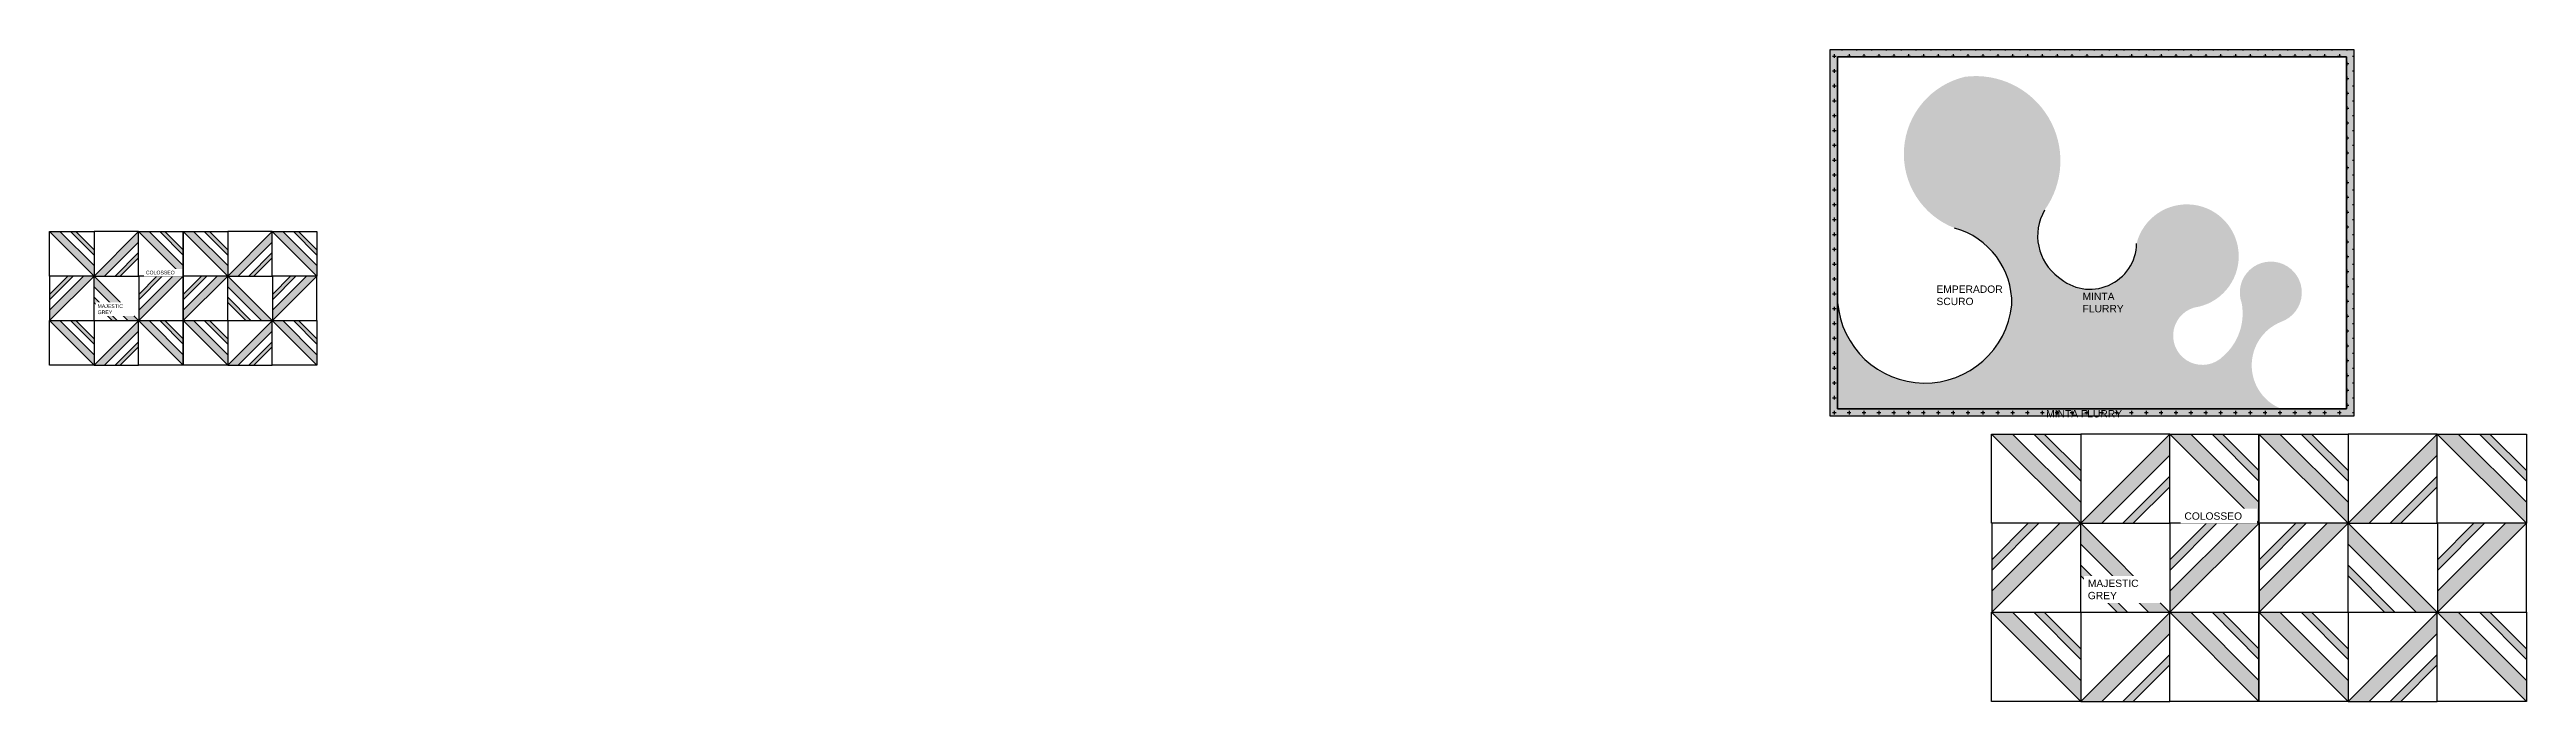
# Model space of a CAD drawing. Header units: inches. Extents: x -109431 to 29005, y -34715 to -1756.
# Drawn here: x -55901 to -54567, y -18496 to -18145 of the extents above; entities that cross this region are included whole.
import ezdxf

# ---------------------------------------------------------------- set-up
doc = ezdxf.new("R2010")
doc.units = ezdxf.units.IN
doc.header["$LTSCALE"] = 0.05
doc.header["$MEASUREMENT"] = 0
doc.layers.add('Flooring Hatch', color=251, linetype='Continuous')
doc.layers.add('Flooring Layout', color=7, linetype='Continuous')
doc.styles.add('PDF Arial', font='arial.ttf')

msp = doc.modelspace()

# ---------------------------------------------------------------- texts
at = {"layer": 'Flooring Hatch', "char_height": 3.9597555, "attachment_point": 4, "style": 'PDF Arial'}
for s, insert, width in [('EMPERADOR SCURO', (-54884.56565, -18277.34742), 37.1520361), ('MINTA FLURRY', (-54805.87589, -18281.24644), 37.1520361), ('MINTA FLURRY', (-54825.49772, -18341.16076), 76.7575552)]:
    msp.add_mtext(s, dxfattribs=dict(at, insert=insert, width=width))

# ---------------------------------------------------------------- blocks, each defined once
blk = doc.blocks.new('tile design1')
at = {"layer": 'Flooring Hatch', "ltscale": 50, "true_color": 0x939598}
h = blk.add_hatch(color=252, dxfattribs=at)
h.dxf.hatch_style = 1
h.paths.add_polyline_path([(18394.4, -6752.1), (18388.7, -6752.1), (18369, -6771.8), (18369, -6777.4)], flags=17)
h.paths.add_polyline_path([(18369, -6788.8), (18369, -6800.1), (18417, -6752.1), (18405.7, -6752.1)])
at = {"layer": 'Flooring Layout', "ltscale": 50, "true_color": 0x939598}
h = blk.add_hatch(dxfattribs=at)
h.set_pattern_fill('AR-SAND', color=252, scale=100000, angle=90)
h.paths.add_polyline_path([(18369, -6788.8), (18369, -6800.1), (18417, -6752.1), (18405.7, -6752.1)])
h.paths.add_polyline_path([(18369, -6771.8), (18369, -6777.4), (18394.4, -6752.1), (18388.7, -6752.1)], flags=17)
at = {"layer": 'Flooring Layout', "ltscale": 50}
for p, q in [((18369, -6800.1), (18417, -6752.1)), ((18369, -6788.8), (18405.7, -6752.1)), ((18369, -6777.4), (18394.4, -6752.1)), ((18369, -6771.8), (18388.7, -6752.1))]:
    blk.add_line(p, q, dxfattribs=at)
blk.add_lwpolyline([(18369, -6752.1), (18417, -6752.1), (18417, -6800.1), (18369, -6800.1)], close=True, dxfattribs=at)

# ---------------------------------------------------------------- hatches: boundary and pattern name
at = {"layer": 'Flooring Hatch', "ltscale": 50}
h = msp.add_hatch(dxfattribs=at)
h.set_pattern_fill('CROSS', color=256, scale=16, angle=270)
h.set_pattern_definition([(270, (-21295.5893, 60200.495), (4, -4), [2, -6]), (0, (-21296.5893, 60199.495), (4, 4), [2, -6])])
h.paths.add_polyline_path([(-54659.80292, -18342.48277), (-54941.77788, -18342.48277), (-54941.77788, -18144.9443), (-54659.80292, -18144.9443)])
h.paths.add_polyline_path([(-54663.80292, -18338.48277), (-54937.77788, -18338.48277), (-54937.77788, -18148.9443), (-54663.80292, -18148.9443)], flags=16)
h.paths.add_polyline_path([(-54826.89822, -18345.26907), (-54784.04319, -18345.26907), (-54784.04319, -18337.10916), (-54826.89822, -18337.10916)], flags=9)
h.paths.add_polyline_path([(-54807.3196, -18288.65455), (-54783.20993, -18288.65455), (-54783.20993, -18273.89506), (-54807.3196, -18273.89506)], flags=8)
h.paths.add_polyline_path([(-54885.99316, -18284.82575), (-54848.35928, -18284.82575), (-54848.35928, -18269.99603), (-54885.99316, -18269.99603)], flags=8)
at = {"layer": 'Flooring Hatch', "ltscale": 50, "true_color": 0x939598}
h = msp.add_hatch(color=252, dxfattribs=at)
h.dxf.hatch_style = 1
h.paths.add_polyline_path([(-54941.77788, -18342.48277), (-54659.80292, -18342.48277), (-54659.80292, -18144.9443), (-54941.77788, -18144.9443)])
h.paths.add_polyline_path([(-54937.77788, -18338.48277), (-54937.77788, -18148.9443), (-54663.80292, -18148.9443), (-54663.80292, -18338.48277)], flags=16)
h = msp.add_hatch(color=252, dxfattribs=at)
h.dxf.hatch_style = 1
h.paths.add_polyline_path([(-54698.90361, -18338.48277, -0.6781025733), (-54698.88423, -18291.58108, 2.4367746689), (-54720.15267, -18281.69009, -0.2634422279), (-54730.16691, -18310.15294, -1.2903219753), (-54745.78184, -18283.93382, 1.870769315), (-54776.78072, -18249.33836, -0.6448346735), (-54818.81076, -18267.53349, -0.3847905568), (-54826.32399, -18231.4282, 0.6539306666), (-54869.12197, -18159.6076, 0.7377583675), (-54874.79276, -18241.11304, -0.3428251961), (-54843.98112, -18282.4383, -0.9125357823), (-54937.77788, -18281.12308), (-54937.77788, -18338.48277)])

# ---------------------------------------------------------------- linework, layer by layer
at = {"layer": 'Flooring Hatch', "ltscale": 50}
for points in [[(-54659.80292, -18342.48277), (-54941.77788, -18342.48277), (-54941.77788, -18144.9443), (-54659.80292, -18144.9443)], [(-54937.77788, -18148.9443), (-54937.77788, -18338.48277), (-54663.80292, -18338.48277), (-54663.80292, -18148.9443)], [(-54937.77788, -18148.9443), (-54937.77788, -18338.48277), (-54663.80292, -18338.48277), (-54663.80292, -18148.9443)], [(-54663.80292, -18338.48277), (-54937.77788, -18338.48277), (-54937.77788, -18148.9443), (-54663.80292, -18148.9443)]]:
    msp.add_lwpolyline(points, close=True, dxfattribs=at)
at = {"layer": 'Flooring Hatch', "color": 9, "ltscale": 50, "true_color": 0xc7c8ca}
for centre, radius, start, end in [((-54802.58286, -18245.32222), 27.50791, 149.66254606, 233.8475611), ((-54885.98091, -18281.60383), 42.00808, 358.86177692, 74.553803), ((-54801.91671, -18248.91664), 25.13953, 227.7775055, 359.03880976)]:
    msp.add_arc(centre, radius, start, end, dxfattribs=at)
at = {"layer": 'Flooring Hatch', "ltscale": 50}
msp.add_arc((-54890.81923, -18277.48218), 47.09959, 184.4335126, 353.9597921, dxfattribs=at)

# ---------------------------------------------------------------- block references
at = {"layer": 'Flooring Hatch', "color": 251, "true_color": 0x636466, "yscale": 0.499834732900888, "zscale": 0.499834732900888}
for p, xscale, rotation in [((-52501.75535, -9061.54045), 0.499834732900888, 270), ((-52477.76328, -27448.49184), -0.499834732900888, 270), ((-52453.77121, -9061.54045), 0.499834732900888, 270), ((-52405.78708, -27448.49184), -0.499834732900888, 270), ((-52381.79501, -9061.54045), 0.499834732900888, 270), ((-59275.58238, -9085.53252), -0.499834732900888, 90), ((-59251.59031, -27472.4839), 0.499834732900888, 90), ((-59227.59825, -9085.53252), -0.499834732900888, 90), ((-59179.61411, -27472.4839), 0.499834732900888, 90), ((-59155.62205, -9085.53252), -0.499834732900888, 90), ((-52501.75535, -9109.52459), 0.499834732900888, 270), ((-52477.76328, -27496.47597), -0.499834732900888, 270), ((-52453.77121, -9109.52459), 0.499834732900888, 270), ((-52429.77915, -9109.52459), 0.499834732900888, 270), ((-52405.78708, -27496.47597), -0.499834732900888, 270), ((-52381.79501, -9109.52459), 0.499834732900888, 270)]:
    msp.add_blockref('tile design1', p, dxfattribs=dict(at, xscale=xscale, rotation=rotation))
at = {"layer": 'Flooring Hatch', "color": 251, "true_color": 0x636466}
for p, rotation in [((-48054.77965, 16.92738), 270), ((-47958.77965, 16.92738), 270), ((-47814.77965, 16.92738), 270), ((-61558.91317, -36817.13443), 90), ((-61414.91317, -36817.13443), 90), ((-48054.77965, -79.07262), 270), ((-47958.77965, -79.07262), 270), ((-47910.77965, -79.07262), 270), ((-47814.77965, -79.07262), 270)]:
    msp.add_blockref('tile design1', p, dxfattribs=dict(at, rotation=rotation))
at = {"layer": 'Flooring Hatch', "color": 251, "true_color": 0x636466, "xscale": -1}
for p, rotation in [((-48006.77965, -36769.13443), 270), ((-47862.77965, -36769.13443), 270), ((-61606.91317, -31.07262), 90), ((-61510.91317, -31.07262), 90), ((-61366.91317, -31.07262), 90), ((-48006.77965, -36865.13443), 270), ((-47862.77965, -36865.13443), 270)]:
    msp.add_blockref('tile design1', p, dxfattribs=dict(at, rotation=rotation))

msp.set_redraw_order([(e.dxf.handle, doc.entitydb.next_handle()) for e in msp.query("TEXT MTEXT ATTDEF DIMENSION ARC_DIMENSION")])  # texts and dimensions are drawn at this point

# ---------------------------------------------------------------- next in the draw order: texts
at = {"layer": 'Flooring Hatch', "attachment_point": 4, "style": 'PDF Arial', "bg_fill": 2}
for s, insert, char_height, width in [('COLOSSEO', (-55848.78396, -18265.08919), 1.979223, 18.5698781), ('MAJESTIC GREY', (-55874.77568, -18284.84352), 1.9792233, 18.5698781), ('COLOSSEO', (-54751.05023, -18396.25627), 3.959756, 37.1520361), ('MAJESTIC GREY', (-54803.05084, -18435.77799), 3.9597555, 37.1520361)]:
    msp.add_mtext(s, dxfattribs=dict(at, insert=insert, char_height=char_height, width=width))

# ---------------------------------------------------------------- next in the draw order: block references
at = {"layer": 'Flooring Hatch', "color": 251, "true_color": 0x636466, "yscale": 0.499834732900888, "zscale": 0.499834732900888}
for p, xscale, rotation in [((-52429.77915, -9061.54045), 0.499834732900888, 270), ((-59203.60618, -9085.53252), -0.499834732900888, 90)]:
    msp.add_blockref('tile design1', p, dxfattribs=dict(at, xscale=xscale, rotation=rotation))
at = {"layer": 'Flooring Hatch', "color": 251, "true_color": 0x636466, "rotation": 270}
msp.add_blockref('tile design1', (-47910.77965, 16.92738), dxfattribs=at)
at = {"layer": 'Flooring Hatch', "color": 251, "true_color": 0x636466, "xscale": -1, "rotation": 90}
msp.add_blockref('tile design1', (-61462.91317, -31.07262), dxfattribs=at)

doc.saveas('drawing.dxf')
